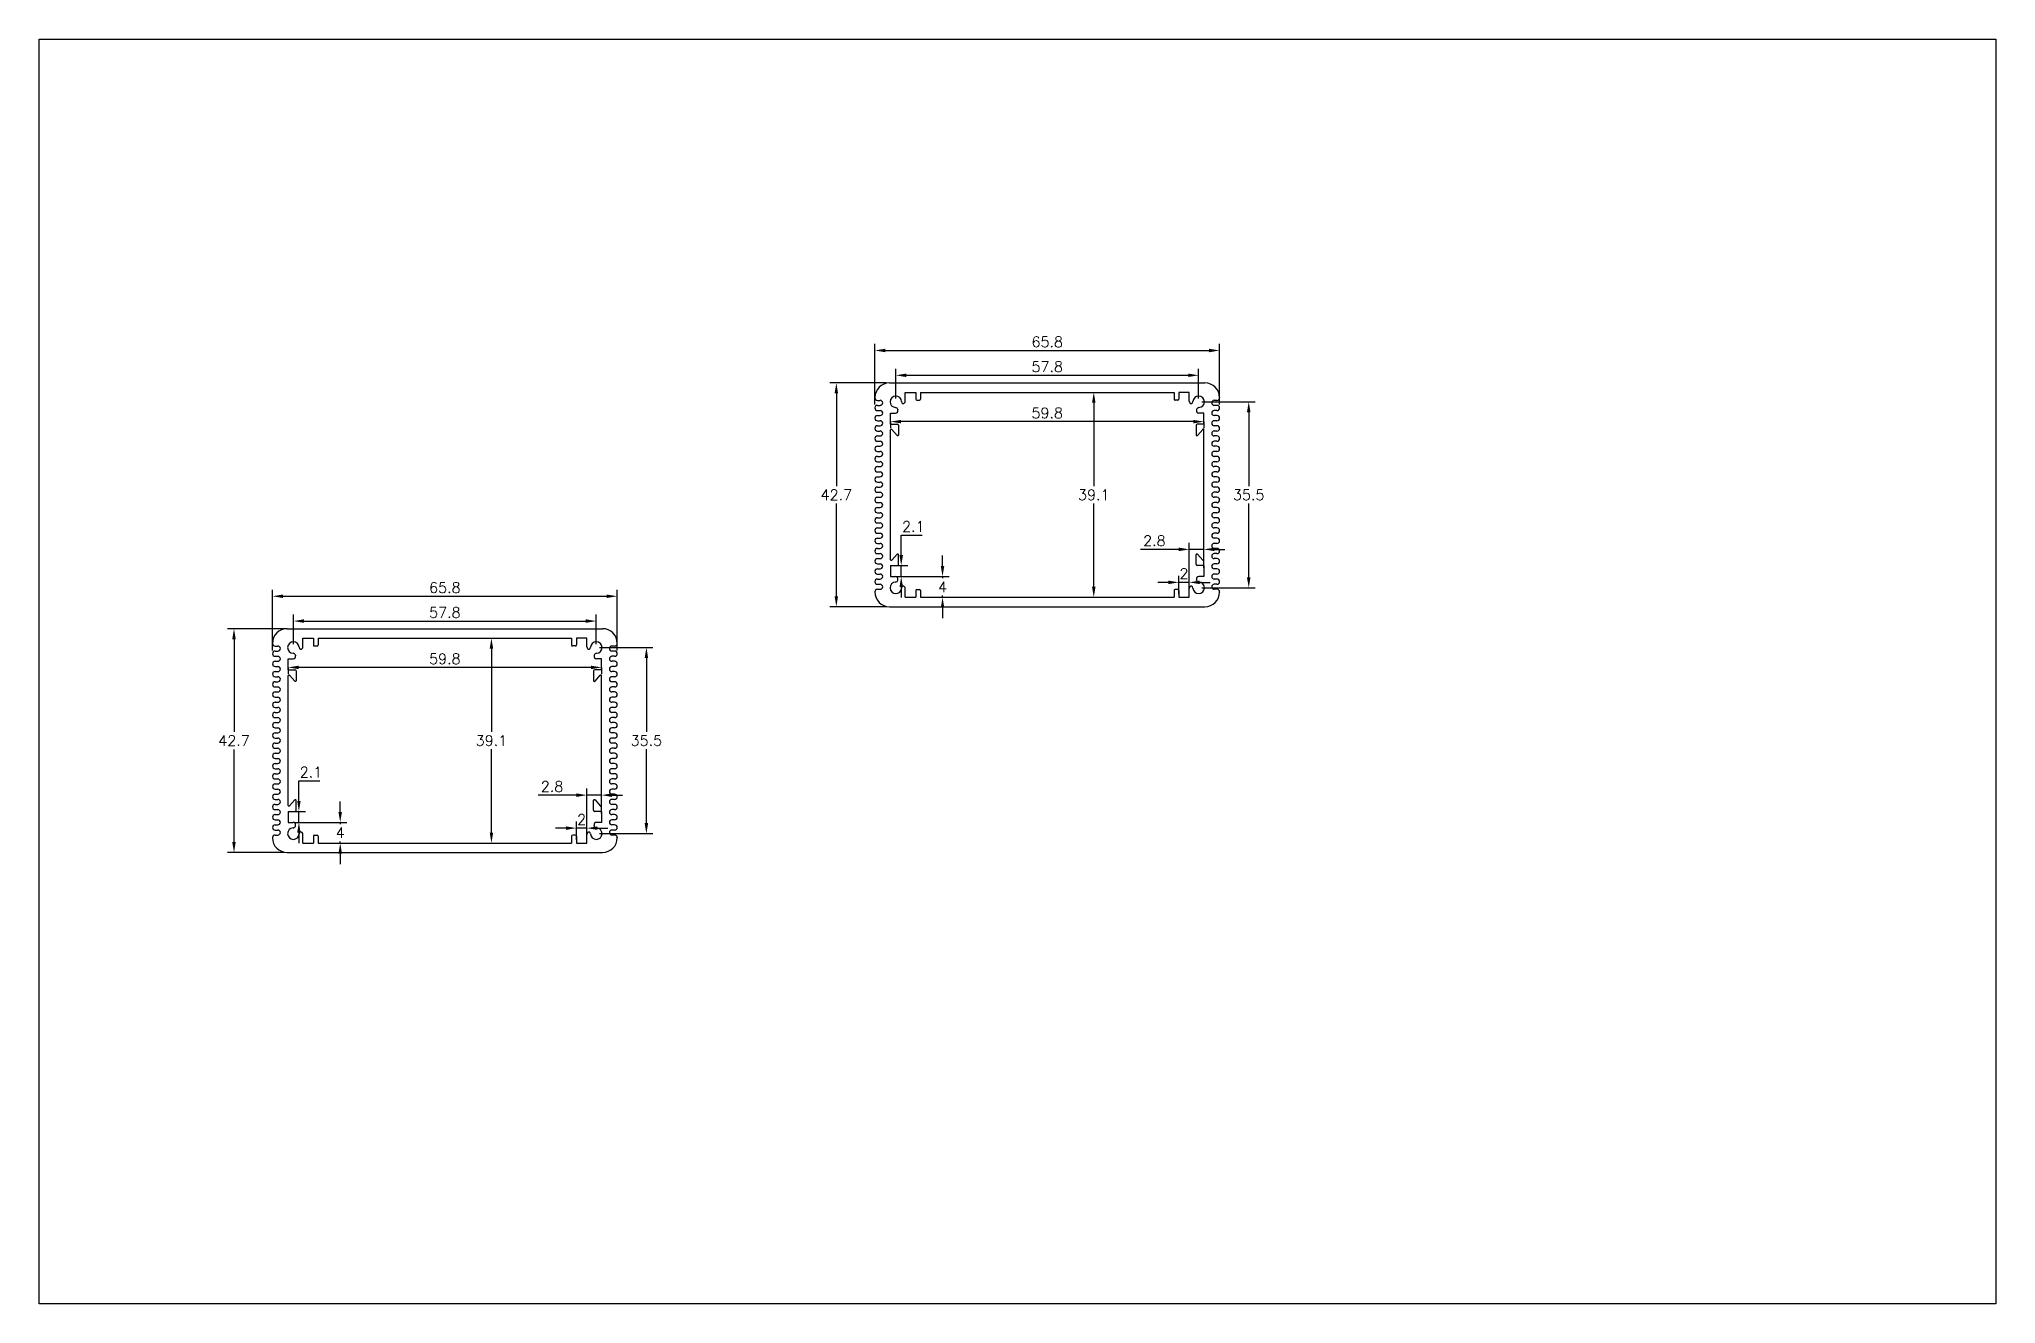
# Model space of a CAD drawing. Header units: millimetres. Extents: x -77 to 296, y -108 to 134.
import ezdxf

# ---------------------------------------------------------------- set-up
doc = ezdxf.new("R2010")
doc.units = ezdxf.units.MM
doc.styles.get("Standard").update_dxf_attribs({"font": 'txt.shx', "height": 2})
doc.dimstyles.new('ISO-25', dxfattribs={"dimtxt": 2.5, "dimasz": 2, "dimexe": 1.25, "dimexo": 0.625, "dimtad": 1, "dimtih": 1, "dimtoh": 1, "dimdec": 1, "dimdsep": 46, "dimtxsty": 'Standard', "dimcen": 2.5, "dimadec": 0, "dimazin": 0, "dimtfac": 1, "dimtdec": 1, "dimtmove": 0, "dimatfit": 3, "dimfxl": 1, "dimarcsym": 0})

msp = doc.modelspace()

# ---------------------------------------------------------------- blocks, each defined once
blk = doc.blocks.new('*D1')
at = {"color": 0, "lineweight": -2, "transparency": 16777216}
for p, q in [((-32.95, 17.15), (-32.95, 28.74)), ((-30.95, 27.49), (30.85, 27.49)), ((32.85, 17.15), (32.85, 28.74))]:
    blk.add_line(p, q, dxfattribs=at)
at = {"color": 0, "transparency": 16777216}
for points in [[(-30.95, 27.82), (-30.95, 27.16), (-32.95, 27.49)], [(30.85, 27.82), (30.85, 27.16), (32.85, 27.49)]]:
    blk.add_solid(points, dxfattribs=at)
at = {"layer": 'Defpoints', "color": 0, "transparency": 16777216}
for p in [(32.85, 27.49), (-32.95, 16.53), (32.85, 16.53)]:
    blk.add_point(p, dxfattribs=at)
at = {"color": 0, "transparency": 16777216, "insert": (-0.05, 29.14), "char_height": 2, "attachment_point": 5}
blk.add_mtext('65.8', dxfattribs=at)
blk = doc.blocks.new('*D2')
at = {"color": 0, "lineweight": -2, "transparency": 16777216}
for p, q in [((-28.95, 18.33), (-28.95, 24)), ((-26.95, 22.75), (26.85, 22.75)), ((28.85, 18.33), (28.85, 24))]:
    blk.add_line(p, q, dxfattribs=at)
at = {"color": 0, "transparency": 16777216}
for points in [[(-26.95, 23.09), (-26.95, 22.42), (-28.95, 22.75)], [(26.85, 23.09), (26.85, 22.42), (28.85, 22.75)]]:
    blk.add_solid(points, dxfattribs=at)
at = {"layer": 'Defpoints', "color": 0, "transparency": 16777216}
for p in [(28.85, 22.75), (-28.95, 17.7), (28.85, 17.7)]:
    blk.add_point(p, dxfattribs=at)
at = {"color": 0, "transparency": 16777216, "insert": (-0.05, 24.4), "char_height": 2, "attachment_point": 5}
blk.add_mtext('57.8', dxfattribs=at)
blk = doc.blocks.new('*D3')
at = {"color": 0, "lineweight": -2, "transparency": 16777216}
for p, q in [((-30.77, 21.3), (-41.54, 21.3)), ((-40.29, 19.3), (-40.29, 1.62)), ((-40.29, -19.4), (-40.29, -1.72)), ((-30.77, -21.4), (-41.54, -21.4))]:
    blk.add_line(p, q, dxfattribs=at)
at = {"color": 0, "transparency": 16777216}
for points in [[(-40.63, 19.3), (-39.96, 19.3), (-40.29, 21.3)], [(-40.63, -19.4), (-39.96, -19.4), (-40.29, -21.4)]]:
    blk.add_solid(points, dxfattribs=at)
at = {"layer": 'Defpoints', "color": 0, "transparency": 16777216}
for p in [(-40.29, 21.3), (-30.15, 21.3), (-30.15, -21.4)]:
    blk.add_point(p, dxfattribs=at)
at = {"color": 0, "transparency": 16777216, "insert": (-40.29, -0.05), "char_height": 2, "attachment_point": 5}
blk.add_mtext('42.7', dxfattribs=at)
blk = doc.blocks.new('*D4')
at = {"color": 0, "lineweight": -2, "transparency": 16777216}
for p, q in [((29.48, 17.7), (39.67, 17.7)), ((38.42, 15.7), (38.42, 1.6)), ((38.42, -15.8), (38.42, -1.7)), ((29.48, -17.8), (39.67, -17.8))]:
    blk.add_line(p, q, dxfattribs=at)
at = {"color": 0, "transparency": 16777216}
for points in [[(38.08, 15.7), (38.75, 15.7), (38.42, 17.7)], [(38.08, -15.8), (38.75, -15.8), (38.42, -17.8)]]:
    blk.add_solid(points, dxfattribs=at)
at = {"layer": 'Defpoints', "color": 0, "transparency": 16777216}
for p in [(28.85, 17.7), (28.85, -17.8), (38.42, -17.8)]:
    blk.add_point(p, dxfattribs=at)
at = {"color": 0, "transparency": 16777216, "insert": (38.42, -0.05), "char_height": 2, "attachment_point": 5}
blk.add_mtext('35.5', dxfattribs=at)
blk = doc.blocks.new('*D5')
at = {"color": 0, "lineweight": -2, "transparency": 16777216}
for p, q in [((-27.91, -11.55), (-27.91, -7.73)), ((-27.91, -7.73), (-23.93, -7.73)), ((-28.67, -13.55), (-26.66, -13.55)), ((-27.91, -15.65), (-27.91, -13.55)), ((-28.84, -15.65), (-26.66, -15.65)), ((-27.91, -17.65), (-27.91, -19.65))]:
    blk.add_line(p, q, dxfattribs=at)
at = {"color": 0, "transparency": 16777216}
for points in [[(-28.24, -11.55), (-27.57, -11.55), (-27.91, -13.55)], [(-28.24, -17.65), (-27.57, -17.65), (-27.91, -15.65)]]:
    blk.add_solid(points, dxfattribs=at)
at = {"layer": 'Defpoints', "color": 0, "transparency": 16777216}
for p in [(-29.3, -13.55), (-29.47, -15.65), (-27.91, -15.65)]:
    blk.add_point(p, dxfattribs=at)
at = {"color": 0, "transparency": 16777216, "insert": (-25.6, -6.08), "char_height": 2, "attachment_point": 5}
blk.add_mtext('2.1', dxfattribs=at)
blk = doc.blocks.new('*D6')
at = {"color": 0, "lineweight": -2, "transparency": 16777216}
for p, q in [((-20.02, -13.65), (-20.02, -11.65)), ((-28.84, -15.65), (-18.77, -15.65)), ((-20.02, -15.65), (-20.02, -15.97)), ((-23.62, -19.6), (-18.77, -19.6)), ((-20.02, -19.6), (-20.02, -19.28)), ((-20.02, -21.6), (-20.02, -23.6))]:
    blk.add_line(p, q, dxfattribs=at)
at = {"color": 0, "transparency": 16777216}
for points in [[(-20.36, -13.65), (-19.69, -13.65), (-20.02, -15.65)], [(-20.36, -21.6), (-19.69, -21.6), (-20.02, -19.6)]]:
    blk.add_solid(points, dxfattribs=at)
at = {"layer": 'Defpoints', "color": 0, "transparency": 16777216}
for p in [(-29.47, -15.65), (-24.25, -19.6), (-20.02, -19.6)]:
    blk.add_point(p, dxfattribs=at)
at = {"color": 0, "transparency": 16777216, "insert": (-20.02, -17.62), "char_height": 2, "attachment_point": 5}
blk.add_mtext('4', dxfattribs=at)
blk = doc.blocks.new('*D7')
at = {"color": 0, "lineweight": -2, "transparency": 16777216}
for p, q in [((23.05, -16.75), (21.05, -16.75)), ((25.05, -18.97), (25.05, -15.5)), ((27.05, -16.75), (25.05, -16.75)), ((27.05, -18.97), (27.05, -15.5)), ((29.05, -16.75), (31.05, -16.75))]:
    blk.add_line(p, q, dxfattribs=at)
at = {"color": 0, "transparency": 16777216}
for points in [[(23.05, -16.42), (23.05, -17.09), (25.05, -16.75)], [(29.05, -16.42), (29.05, -17.09), (27.05, -16.75)]]:
    blk.add_solid(points, dxfattribs=at)
at = {"layer": 'Defpoints', "color": 0, "transparency": 16777216}
for p in [(25.05, -16.75), (25.05, -19.6), (27.05, -19.6)]:
    blk.add_point(p, dxfattribs=at)
at = {"color": 0, "transparency": 16777216, "insert": (26.05, -15.11), "char_height": 2, "attachment_point": 5}
blk.add_mtext('2', dxfattribs=at)
blk = doc.blocks.new('*D8')
at = {"color": 0, "lineweight": -2, "transparency": 16777216}
for p, q in [((25.05, -10.46), (17.76, -10.46)), ((27.05, -18.97), (27.05, -9.21)), ((29.85, -10.46), (27.05, -10.46)), ((29.85, -13.97), (29.85, -9.21)), ((31.85, -10.46), (33.85, -10.46))]:
    blk.add_line(p, q, dxfattribs=at)
at = {"color": 0, "transparency": 16777216}
for points in [[(25.05, -10.13), (25.05, -10.8), (27.05, -10.46)], [(31.85, -10.13), (31.85, -10.8), (29.85, -10.46)]]:
    blk.add_solid(points, dxfattribs=at)
at = {"layer": 'Defpoints', "color": 0, "transparency": 16777216}
for p in [(29.85, -10.46), (29.85, -14.6), (27.05, -19.6)]:
    blk.add_point(p, dxfattribs=at)
at = {"color": 0, "transparency": 16777216, "insert": (20.41, -8.82), "char_height": 2, "attachment_point": 5}
blk.add_mtext('2.8', dxfattribs=at)
blk = doc.blocks.new('*D9')
at = {"color": 0, "lineweight": -2, "transparency": 16777216}
for p, q in [((-29.95, 13.88), (-29.95, 12.66)), ((27.85, 13.91), (-27.95, 13.91)), ((29.85, 13.88), (29.85, 12.66))]:
    blk.add_line(p, q, dxfattribs=at)
at = {"color": 0, "transparency": 16777216}
for points in [[(-27.95, 14.25), (-27.95, 13.58), (-29.95, 13.91)], [(27.85, 14.25), (27.85, 13.58), (29.85, 13.91)]]:
    blk.add_solid(points, dxfattribs=at)
at = {"layer": 'Defpoints', "color": 0, "transparency": 16777216}
for p in [(-29.95, 14.5), (-29.95, 13.91), (29.85, 14.5)]:
    blk.add_point(p, dxfattribs=at)
at = {"color": 0, "transparency": 16777216, "insert": (-0.05, 15.56), "char_height": 2, "attachment_point": 5}
blk.add_mtext('59.8', dxfattribs=at)
blk = doc.blocks.new('*D10')
at = {"color": 0, "lineweight": -2, "transparency": 16777216}
for p, q in [((0.58, 19.5), (10.09, 19.5)), ((8.84, 17.5), (8.84, 1.6)), ((8.84, -17.6), (8.84, -1.7)), ((0.58, -19.6), (10.09, -19.6))]:
    blk.add_line(p, q, dxfattribs=at)
at = {"color": 0, "transparency": 16777216}
for points in [[(8.51, 17.5), (9.17, 17.5), (8.84, 19.5)], [(8.51, -17.6), (9.17, -17.6), (8.84, -19.6)]]:
    blk.add_solid(points, dxfattribs=at)
at = {"layer": 'Defpoints', "color": 0, "transparency": 16777216}
for p in [(-0.05, 19.5), (-0.05, -19.6), (8.84, -19.6)]:
    blk.add_point(p, dxfattribs=at)
at = {"color": 0, "transparency": 16777216, "insert": (8.84, -0.05), "char_height": 2, "attachment_point": 5}
blk.add_mtext('39.1', dxfattribs=at)
blk = doc.blocks.new('*D11')
at = {"color": 0, "lineweight": -2, "transparency": 16777216}
for p, q in [((82.02, 64.05), (82.02, 75.64)), ((147.82, 64.05), (147.82, 75.64)), ((84.02, 74.39), (145.82, 74.39))]:
    blk.add_line(p, q, dxfattribs=at)
at = {"color": 0, "transparency": 16777216}
for points in [[(84.02, 74.72), (84.02, 74.05), (82.02, 74.39)], [(145.82, 74.72), (145.82, 74.05), (147.82, 74.39)]]:
    blk.add_solid(points, dxfattribs=at)
at = {"layer": 'Defpoints', "color": 0, "transparency": 16777216}
for p in [(147.82, 74.39), (82.02, 63.42), (147.82, 63.42)]:
    blk.add_point(p, dxfattribs=at)
at = {"color": 0, "transparency": 16777216, "insert": (114.92, 76.03), "char_height": 2, "attachment_point": 5}
blk.add_mtext('65.8', dxfattribs=at)
blk = doc.blocks.new('*D12')
at = {"color": 0, "lineweight": -2, "transparency": 16777216}
for p, q in [((86.02, 65.22), (86.02, 70.9)), ((88.02, 69.65), (141.82, 69.65)), ((143.82, 65.22), (143.82, 70.9))]:
    blk.add_line(p, q, dxfattribs=at)
at = {"color": 0, "transparency": 16777216}
for points in [[(88.02, 69.98), (88.02, 69.32), (86.02, 69.65)], [(141.82, 69.98), (141.82, 69.32), (143.82, 69.65)]]:
    blk.add_solid(points, dxfattribs=at)
at = {"layer": 'Defpoints', "color": 0, "transparency": 16777216}
for p in [(143.82, 69.65), (86.02, 64.6), (143.82, 64.6)]:
    blk.add_point(p, dxfattribs=at)
at = {"color": 0, "transparency": 16777216, "insert": (114.92, 71.3), "char_height": 2, "attachment_point": 5}
blk.add_mtext('57.8', dxfattribs=at)
blk = doc.blocks.new('*D13')
at = {"color": 0, "lineweight": -2, "transparency": 16777216}
for p, q in [((84.19, 68.2), (73.42, 68.2)), ((74.67, 66.2), (74.67, 48.51)), ((74.67, 27.5), (74.67, 45.18)), ((84.19, 25.5), (73.42, 25.5))]:
    blk.add_line(p, q, dxfattribs=at)
at = {"color": 0, "transparency": 16777216}
for points in [[(74.33, 66.2), (75, 66.2), (74.67, 68.2)], [(74.33, 27.5), (75, 27.5), (74.67, 25.5)]]:
    blk.add_solid(points, dxfattribs=at)
at = {"layer": 'Defpoints', "color": 0, "transparency": 16777216}
for p in [(74.67, 68.2), (84.82, 68.2), (84.82, 25.5)]:
    blk.add_point(p, dxfattribs=at)
at = {"color": 0, "transparency": 16777216, "insert": (74.67, 46.85), "char_height": 2, "attachment_point": 5}
blk.add_mtext('42.7', dxfattribs=at)
blk = doc.blocks.new('*D14')
at = {"color": 0, "lineweight": -2, "transparency": 16777216}
for p, q in [((144.44, 64.6), (154.63, 64.6)), ((153.38, 62.6), (153.38, 48.49)), ((153.38, 31.1), (153.38, 45.2)), ((144.44, 29.1), (154.63, 29.1))]:
    blk.add_line(p, q, dxfattribs=at)
at = {"color": 0, "transparency": 16777216}
for points in [[(153.04, 62.6), (153.71, 62.6), (153.38, 64.6)], [(153.04, 31.1), (153.71, 31.1), (153.38, 29.1)]]:
    blk.add_solid(points, dxfattribs=at)
at = {"layer": 'Defpoints', "color": 0, "transparency": 16777216}
for p in [(143.82, 64.6), (143.82, 29.1), (153.38, 29.1)]:
    blk.add_point(p, dxfattribs=at)
at = {"color": 0, "transparency": 16777216, "insert": (153.38, 46.85), "char_height": 2, "attachment_point": 5}
blk.add_mtext('35.5', dxfattribs=at)
blk = doc.blocks.new('*D15')
at = {"color": 0, "lineweight": -2, "transparency": 16777216}
for p, q in [((87.05, 35.35), (87.05, 39.17)), ((87.05, 39.17), (91.04, 39.17)), ((86.12, 31.25), (88.3, 31.25)), ((86.29, 33.35), (88.3, 33.35)), ((87.05, 31.25), (87.05, 33.35)), ((87.05, 29.25), (87.05, 27.25))]:
    blk.add_line(p, q, dxfattribs=at)
at = {"color": 0, "transparency": 16777216}
for points in [[(86.72, 35.35), (87.39, 35.35), (87.05, 33.35)], [(86.72, 29.25), (87.39, 29.25), (87.05, 31.25)]]:
    blk.add_solid(points, dxfattribs=at)
at = {"layer": 'Defpoints', "color": 0, "transparency": 16777216}
for p in [(85.49, 31.25), (85.67, 33.35), (87.05, 31.25)]:
    blk.add_point(p, dxfattribs=at)
at = {"color": 0, "transparency": 16777216, "insert": (89.36, 40.81), "char_height": 2, "attachment_point": 5}
blk.add_mtext('2.1', dxfattribs=at)
blk = doc.blocks.new('*D16')
at = {"color": 0, "lineweight": -2, "transparency": 16777216}
for p, q in [((94.94, 33.25), (94.94, 35.25)), ((86.12, 31.25), (96.19, 31.25)), ((94.94, 31.25), (94.94, 30.93)), ((91.34, 27.3), (96.19, 27.3)), ((94.94, 27.3), (94.94, 27.61)), ((94.94, 25.3), (94.94, 23.3))]:
    blk.add_line(p, q, dxfattribs=at)
at = {"color": 0, "transparency": 16777216}
for points in [[(94.61, 33.25), (95.27, 33.25), (94.94, 31.25)], [(94.61, 25.3), (95.27, 25.3), (94.94, 27.3)]]:
    blk.add_solid(points, dxfattribs=at)
at = {"layer": 'Defpoints', "color": 0, "transparency": 16777216}
for p in [(85.49, 31.25), (90.72, 27.3), (94.94, 27.3)]:
    blk.add_point(p, dxfattribs=at)
at = {"color": 0, "transparency": 16777216, "insert": (94.94, 29.27), "char_height": 2, "attachment_point": 5}
blk.add_mtext('4', dxfattribs=at)
blk = doc.blocks.new('*D17')
at = {"color": 0, "lineweight": -2, "transparency": 16777216}
for p, q in [((138.02, 30.14), (136.02, 30.14)), ((140.02, 27.92), (140.02, 31.39)), ((142.02, 30.14), (140.02, 30.14)), ((142.02, 27.92), (142.02, 31.39)), ((144.02, 30.14), (146.02, 30.14))]:
    blk.add_line(p, q, dxfattribs=at)
at = {"color": 0, "transparency": 16777216}
for points in [[(138.02, 30.48), (138.02, 29.81), (140.02, 30.14)], [(144.02, 30.48), (144.02, 29.81), (142.02, 30.14)]]:
    blk.add_solid(points, dxfattribs=at)
at = {"layer": 'Defpoints', "color": 0, "transparency": 16777216}
for p in [(140.02, 30.14), (140.02, 27.3), (142.02, 27.3)]:
    blk.add_point(p, dxfattribs=at)
at = {"color": 0, "transparency": 16777216, "insert": (141.02, 31.79), "char_height": 2, "attachment_point": 5}
blk.add_mtext('2', dxfattribs=at)
blk = doc.blocks.new('*D18')
at = {"color": 0, "lineweight": -2, "transparency": 16777216}
for p, q in [((142.02, 27.92), (142.02, 37.68)), ((144.82, 32.92), (144.82, 37.68)), ((140.02, 36.43), (132.72, 36.43)), ((144.82, 36.43), (142.02, 36.43)), ((146.82, 36.43), (148.82, 36.43))]:
    blk.add_line(p, q, dxfattribs=at)
at = {"color": 0, "transparency": 16777216}
for points in [[(140.02, 36.77), (140.02, 36.1), (142.02, 36.43)], [(146.82, 36.77), (146.82, 36.1), (144.82, 36.43)]]:
    blk.add_solid(points, dxfattribs=at)
at = {"layer": 'Defpoints', "color": 0, "transparency": 16777216}
for p in [(144.82, 36.43), (144.82, 32.3), (142.02, 27.3)]:
    blk.add_point(p, dxfattribs=at)
at = {"color": 0, "transparency": 16777216, "insert": (135.37, 38.08), "char_height": 2, "attachment_point": 5}
blk.add_mtext('2.8', dxfattribs=at)
blk = doc.blocks.new('*D19')
at = {"color": 0, "lineweight": -2, "transparency": 16777216}
for p, q in [((85.02, 60.77), (85.02, 59.56)), ((142.82, 60.81), (87.02, 60.81)), ((144.82, 60.77), (144.82, 59.56))]:
    blk.add_line(p, q, dxfattribs=at)
at = {"color": 0, "transparency": 16777216}
for points in [[(87.02, 61.14), (87.02, 60.48), (85.02, 60.81)], [(142.82, 61.14), (142.82, 60.48), (144.82, 60.81)]]:
    blk.add_solid(points, dxfattribs=at)
at = {"layer": 'Defpoints', "color": 0, "transparency": 16777216}
for p in [(85.02, 61.4), (85.02, 60.81), (144.82, 61.4)]:
    blk.add_point(p, dxfattribs=at)
at = {"color": 0, "transparency": 16777216, "insert": (114.92, 62.46), "char_height": 2, "attachment_point": 5}
blk.add_mtext('59.8', dxfattribs=at)
blk = doc.blocks.new('*D20')
at = {"color": 0, "lineweight": -2, "transparency": 16777216}
for p, q in [((115.54, 66.4), (125.05, 66.4)), ((123.8, 64.4), (123.8, 48.49)), ((123.8, 29.3), (123.8, 45.2)), ((115.54, 27.3), (125.05, 27.3))]:
    blk.add_line(p, q, dxfattribs=at)
at = {"color": 0, "transparency": 16777216}
for points in [[(123.47, 64.4), (124.14, 64.4), (123.8, 66.4)], [(123.47, 29.3), (124.14, 29.3), (123.8, 27.3)]]:
    blk.add_solid(points, dxfattribs=at)
at = {"layer": 'Defpoints', "color": 0, "transparency": 16777216}
for p in [(114.92, 66.4), (114.92, 27.3), (123.8, 27.3)]:
    blk.add_point(p, dxfattribs=at)
at = {"color": 0, "transparency": 16777216, "insert": (123.8, 46.85), "char_height": 2, "attachment_point": 5}
blk.add_mtext('39.1', dxfattribs=at)

# ---------------------------------------------------------------- dimensions: what is measured, and where the dimension line sits
for base, p1, p2, picture, middle in [((147.82, 74.39), (82.02, 63.42), (147.82, 63.42), '*D11', (114.92, 74.39)), ((85.02, 60.81), (144.82, 61.4), (85.02, 61.4), '*D19', (114.92, 60.81)), ((144.82, 36.43), (142.02, 27.3), (144.82, 32.3), '*D18', (135.37, 36.43)), ((32.85, 27.49), (-32.95, 16.53), (32.85, 16.53), '*D1', (-0.05, 27.49)), ((140.02, 30.14), (142.02, 27.3), (140.02, 27.3), '*D17', (141.02, 30.14)), ((-29.95, 13.91), (29.85, 14.5), (-29.95, 14.5), '*D9', (-0.05, 13.91)), ((29.85, -10.46), (27.05, -19.6), (29.85, -14.6), '*D8', (20.41, -10.46)), ((25.05, -16.75), (27.05, -19.6), (25.05, -19.6), '*D7', (26.05, -16.75))]:
    dim = msp.add_linear_dim(base=base, p1=p1, p2=p2, dimstyle='ISO-25')
    dim.commit()
    dim.dimension.update_dxf_attribs({"geometry": picture, "text_midpoint": middle, "dimtype": 160})
for base, p1, p2, picture, middle in [((143.82, 69.65), (86.02, 64.6), (143.82, 64.6), '*D12', (114.92, 71.3)), ((28.85, 22.75), (-28.95, 17.7), (28.85, 17.7), '*D2', (-0.05, 24.4))]:
    dim = msp.add_linear_dim(base=base, p1=p1, p2=p2, dimstyle='ISO-25')
    dim.commit()
    dim.dimension.update_dxf_attribs({"geometry": picture, "text_midpoint": middle})
for base, p1, p2, picture, middle in [((74.67, 68.2), (84.82, 25.5), (84.82, 68.2), '*D13', (74.67, 46.85)), ((123.8, 27.3), (114.92, 66.4), (114.92, 27.3), '*D20', (123.8, 46.85)), ((153.38, 29.1), (143.82, 64.6), (143.82, 29.1), '*D14', (153.38, 46.85)), ((94.93970565, 27.29656603), (85.49492648, 31.24656603), (90.71639713, 27.29656603), '*D16', (94.93970565, 29.27156603)), ((-40.29, 21.3), (-30.15, -21.4), (-30.15, 21.3), '*D3', (-40.29, -0.05)), ((8.84, -19.6), (-0.05, 19.5), (-0.05, -19.6), '*D10', (8.84, -0.05)), ((38.42, -17.8), (28.85, 17.7), (28.85, -17.8), '*D4', (38.42, -0.05)), ((-20.02191398, -19.59938736), (-29.46669315, -15.64938736), (-24.2452225, -19.59938736), '*D6', (-20.02191398, -17.62438736))]:
    dim = msp.add_linear_dim(base=base, p1=p1, p2=p2, angle=90, dimstyle='ISO-25')
    dim.commit()
    dim.dimension.update_dxf_attribs({"geometry": picture, "text_midpoint": middle})
for base, p1, p2, picture, middle in [((87.05, 31.25), (85.67, 33.35), (85.49, 31.25), '*D15', (89.36, 39.17)), ((-27.91, -15.65), (-29.3, -13.55), (-29.47, -15.65), '*D5', (-25.6, -7.73))]:
    dim = msp.add_linear_dim(base=base, p1=p1, p2=p2, angle=90, dimstyle='ISO-25')
    dim.commit()
    dim.dimension.update_dxf_attribs({"geometry": picture, "text_midpoint": middle, "dimtype": 160})

# ---------------------------------------------------------------- linework, layer by layer
for p, q in [((84.82, 68.2), (145.02, 68.2)), ((82.02, 65.4), (82.02, 65.37)), ((82.52, 64.87), (83.04, 64.87)), ((82.52, 63.92), (83.04, 63.92)), ((83.52, 64.4), (83.52, 64.4)), ((87.82, 66.4), (89.82, 66.4)), ((87.82, 64.73), (87.82, 66.4)), ((89.82, 66.4), (89.82, 65.1)), ((90.02, 64.9), (90.52, 64.9)), ((90.72, 66.4), (139.12, 66.4)), ((90.72, 66.4), (90.72, 65.1)), ((139.12, 66.4), (139.12, 65.1)), ((139.82, 64.9), (139.32, 64.9)), ((142.02, 66.4), (140.02, 66.4)), ((140.02, 66.4), (140.02, 65.1)), ((142.02, 64.73), (142.02, 66.4)), ((146.32, 64.4), (146.32, 64.4)), ((147.32, 64.87), (146.79, 64.87)), ((147.32, 63.92), (146.79, 63.92)), ((147.82, 65.4), (147.82, 65.37)), ((82.52, 62.92), (83.04, 62.92)), ((82.52, 61.97), (83.04, 61.97)), ((82.52, 60.97), (83.04, 60.97)), ((82.52, 60.02), (83.04, 60.02)), ((83.52, 62.45), (83.52, 62.45)), ((83.52, 60.5), (83.52, 60.5)), ((85.02, 62.45), (85.97, 62.45)), ((85.02, 60.35), (85.02, 62.45)), ((85.02, 60.35), (86.32, 60.35)), ((86.41, 63.15), (86.43, 63.04)), ((86.52, 60.15), (86.52, 58.25)), ((143.32, 60.15), (143.32, 58.25)), ((143.43, 63.15), (143.4, 63.04)), ((144.82, 60.35), (143.52, 60.35)), ((144.82, 62.45), (143.86, 62.45)), ((144.82, 60.35), (144.82, 62.45)), ((146.32, 62.45), (146.32, 62.45)), ((146.32, 60.5), (146.32, 60.5)), ((147.32, 62.92), (146.79, 62.92)), ((147.32, 61.97), (146.79, 61.97)), ((147.32, 60.97), (146.79, 60.97)), ((147.32, 60.02), (146.79, 60.02)), ((82.52, 59.02), (83.04, 59.02)), ((82.52, 58.07), (83.04, 58.07)), ((82.52, 57.07), (83.04, 57.07)), ((82.52, 56.12), (83.04, 56.12)), ((83.52, 58.55), (83.52, 58.55)), ((83.52, 56.6), (83.52, 56.6)), ((85.02, 34.45), (85.02, 59.25)), ((85.12, 59.35), (85.17, 59.35)), ((86.26, 58.18), (85.25, 59.31)), ((86.42, 58.15), (86.33, 58.15)), ((143.42, 58.15), (143.5, 58.15)), ((143.57, 58.18), (144.59, 59.31)), ((144.72, 59.35), (144.66, 59.35)), ((144.82, 34.45), (144.82, 59.25)), ((146.32, 58.55), (146.32, 58.55)), ((146.32, 56.6), (146.32, 56.6)), ((147.32, 59.02), (146.79, 59.02)), ((147.32, 58.07), (146.79, 58.07)), ((147.32, 57.07), (146.79, 57.07)), ((147.32, 56.12), (146.79, 56.12)), ((82.52, 55.12), (83.04, 55.12)), ((82.52, 54.17), (83.04, 54.17)), ((82.52, 53.17), (83.04, 53.17)), ((83.52, 54.65), (83.52, 54.65)), ((83.52, 52.7), (83.52, 52.7)), ((146.32, 54.65), (146.32, 54.65)), ((146.32, 52.7), (146.32, 52.7)), ((147.32, 55.12), (146.79, 55.12)), ((147.32, 54.17), (146.79, 54.17)), ((147.32, 53.17), (146.79, 53.17)), ((82.52, 52.22), (83.04, 52.22)), ((82.52, 51.22), (83.04, 51.22)), ((82.52, 50.27), (83.04, 50.27)), ((82.52, 49.27), (83.04, 49.27)), ((83.52, 50.75), (83.52, 50.75)), ((83.52, 48.8), (83.52, 48.8)), ((146.32, 50.75), (146.32, 50.75)), ((146.32, 48.8), (146.32, 48.8)), ((147.32, 52.22), (146.79, 52.22)), ((147.32, 51.22), (146.79, 51.22)), ((147.32, 50.27), (146.79, 50.27)), ((147.32, 49.27), (146.79, 49.27)), ((82.52, 48.32), (83.04, 48.32)), ((82.52, 47.32), (83.04, 47.32)), ((82.52, 46.37), (83.04, 46.37)), ((82.52, 45.37), (83.04, 45.37)), ((83.52, 46.85), (83.52, 46.85)), ((83.52, 44.9), (83.52, 44.9)), ((146.32, 46.85), (146.32, 46.85)), ((146.32, 44.9), (146.32, 44.9)), ((147.32, 48.32), (146.79, 48.32)), ((147.32, 47.32), (146.79, 47.32)), ((147.32, 46.37), (146.79, 46.37)), ((147.32, 45.37), (146.79, 45.37)), ((82.52, 44.42), (83.04, 44.42)), ((82.52, 43.42), (83.04, 43.42)), ((82.52, 42.47), (83.04, 42.47)), ((82.52, 41.47), (83.04, 41.47)), ((83.52, 42.95), (83.52, 42.95)), ((146.32, 42.95), (146.32, 42.95)), ((147.32, 44.42), (146.79, 44.42)), ((147.32, 43.42), (146.79, 43.42)), ((147.32, 42.47), (146.79, 42.47)), ((147.32, 41.47), (146.79, 41.47)), ((82.52, 40.52), (83.04, 40.52)), ((82.52, 39.52), (83.04, 39.52)), ((82.52, 38.57), (83.04, 38.57)), ((82.52, 37.57), (83.04, 37.57)), ((83.52, 41), (83.52, 41)), ((83.52, 39.05), (83.52, 39.05)), ((146.32, 41), (146.32, 41)), ((146.32, 39.05), (146.32, 39.05)), ((147.32, 40.52), (146.79, 40.52)), ((147.32, 39.52), (146.79, 39.52)), ((147.32, 38.57), (146.79, 38.57)), ((147.32, 37.57), (146.79, 37.57)), ((82.52, 36.62), (83.04, 36.62)), ((82.52, 35.62), (83.04, 35.62)), ((82.52, 34.67), (83.04, 34.67)), ((82.52, 33.67), (83.04, 33.67)), ((83.52, 37.1), (83.52, 37.1)), ((83.52, 35.15), (83.52, 35.15)), ((85.12, 34.35), (85.17, 34.35)), ((86.26, 35.51), (85.25, 34.38)), ((86.42, 35.55), (86.33, 35.55)), ((86.52, 33.55), (86.52, 35.45)), ((143.32, 33.55), (143.32, 35.45)), ((143.42, 35.55), (143.5, 35.55)), ((143.57, 35.51), (144.59, 34.38)), ((144.72, 34.35), (144.66, 34.35)), ((146.32, 37.1), (146.32, 37.1)), ((146.32, 35.15), (146.32, 35.15)), ((147.32, 36.62), (146.79, 36.62)), ((147.32, 35.62), (146.79, 35.62)), ((147.32, 34.67), (146.79, 34.67)), ((147.32, 33.67), (146.79, 33.67)), ((82.52, 32.72), (83.04, 32.72)), ((82.52, 31.72), (83.04, 31.72)), ((82.52, 30.77), (83.04, 30.77)), ((83.52, 33.2), (83.52, 33.2)), ((83.52, 31.25), (83.52, 31.25)), ((85.02, 33.35), (86.32, 33.35)), ((85.02, 33.35), (85.02, 31.25)), ((85.02, 31.25), (85.97, 31.25)), ((86.41, 30.55), (86.43, 30.65)), ((143.43, 30.55), (143.4, 30.65)), ((144.82, 33.35), (143.52, 33.35)), ((144.82, 31.25), (143.86, 31.25)), ((144.82, 33.35), (144.82, 31.25)), ((146.32, 33.2), (146.32, 33.2)), ((146.32, 31.25), (146.32, 31.25)), ((147.32, 32.72), (146.79, 32.72)), ((147.32, 31.72), (146.79, 31.72)), ((147.32, 30.77), (146.79, 30.77)), ((82.02, 28.32), (82.02, 28.3)), ((82.52, 29.77), (83.04, 29.77)), ((82.52, 28.82), (83.04, 28.82)), ((83.52, 29.3), (83.52, 29.3)), ((87.82, 27.3), (87.82, 28.96)), ((87.82, 27.3), (89.82, 27.3)), ((89.82, 28.6), (89.82, 27.3)), ((90.02, 28.8), (90.52, 28.8)), ((90.72, 28.6), (90.72, 27.3)), ((90.72, 27.3), (139.12, 27.3)), ((139.12, 28.6), (139.12, 27.3)), ((139.82, 28.8), (139.32, 28.8)), ((140.02, 28.6), (140.02, 27.3)), ((140.02, 27.3), (142.02, 27.3)), ((142.02, 27.3), (142.02, 28.96)), ((146.32, 29.3), (146.32, 29.3)), ((147.32, 29.77), (146.79, 29.77)), ((147.32, 28.82), (146.79, 28.82)), ((147.82, 28.32), (147.82, 28.3)), ((84.82, 25.5), (145.02, 25.5)), ((-30.15, 21.3), (30.05, 21.3)), ((-27.15, 19.5), (-25.15, 19.5)), ((-27.15, 17.84), (-27.15, 19.5)), ((-25.15, 19.5), (-25.15, 18.2)), ((-24.25, 19.5), (-24.25, 18.2)), ((-24.25, 19.5), (24.15, 19.5)), ((24.15, 19.5), (24.15, 18.2)), ((27.05, 19.5), (25.05, 19.5)), ((25.05, 19.5), (25.05, 18.2)), ((27.05, 17.84), (27.05, 19.5)), ((-32.95, 18.5), (-32.95, 18.48)), ((-32.45, 17.98), (-31.92, 17.98)), ((-32.45, 17.03), (-31.92, 17.03)), ((-32.45, 16.03), (-31.92, 16.03)), ((-32.45, 15.08), (-31.92, 15.08)), ((-31.45, 17.5), (-31.45, 17.5)), ((-31.45, 15.55), (-31.45, 15.55)), ((-29.95, 15.55), (-28.99, 15.55)), ((-29.95, 13.45), (-29.95, 15.55)), ((-28.56, 16.25), (-28.53, 16.15)), ((-24.95, 18), (-24.45, 18)), ((24.85, 18), (24.35, 18)), ((28.47, 16.25), (28.44, 16.15)), ((29.85, 15.55), (28.9, 15.55)), ((29.85, 13.45), (29.85, 15.55)), ((31.35, 17.5), (31.35, 17.5)), ((31.35, 15.55), (31.35, 15.55)), ((32.35, 17.98), (31.83, 17.98)), ((32.35, 17.03), (31.83, 17.03)), ((32.35, 16.03), (31.83, 16.03)), ((32.35, 15.08), (31.83, 15.08)), ((32.85, 18.5), (32.85, 18.48)), ((-32.45, 14.08), (-31.92, 14.08)), ((-32.45, 13.13), (-31.92, 13.13)), ((-32.45, 12.13), (-31.92, 12.13)), ((-31.45, 13.6), (-31.45, 13.6)), ((-31.45, 11.65), (-31.45, 11.65)), ((-29.95, 13.45), (-28.65, 13.45)), ((-29.95, -12.45), (-29.95, 12.35)), ((-29.85, 12.45), (-29.79, 12.45)), ((-28.7, 11.28), (-29.71, 12.42)), ((-28.55, 11.25), (-28.63, 11.25)), ((-28.45, 13.25), (-28.45, 11.35)), ((28.35, 13.25), (28.35, 11.35)), ((28.45, 11.25), (28.54, 11.25)), ((29.85, 13.45), (28.55, 13.45)), ((28.61, 11.28), (29.62, 12.42)), ((29.75, 12.45), (29.7, 12.45)), ((29.85, -12.45), (29.85, 12.35)), ((31.35, 13.6), (31.35, 13.6)), ((31.35, 11.65), (31.35, 11.65)), ((32.35, 14.08), (31.83, 14.08)), ((32.35, 13.13), (31.83, 13.13)), ((32.35, 12.13), (31.83, 12.13)), ((-32.45, 11.18), (-31.92, 11.18)), ((-32.45, 10.18), (-31.92, 10.18)), ((-32.45, 9.23), (-31.92, 9.23)), ((-32.45, 8.23), (-31.92, 8.23)), ((-31.45, 9.7), (-31.45, 9.7)), ((-31.45, 7.75), (-31.45, 7.75)), ((31.35, 9.7), (31.35, 9.7)), ((31.35, 7.75), (31.35, 7.75)), ((32.35, 11.18), (31.83, 11.18)), ((32.35, 10.18), (31.83, 10.18)), ((32.35, 9.23), (31.83, 9.23)), ((32.35, 8.23), (31.83, 8.23)), ((-32.45, 7.28), (-31.92, 7.28)), ((-32.45, 6.28), (-31.92, 6.28)), ((-32.45, 5.33), (-31.92, 5.33)), ((-32.45, 4.33), (-31.92, 4.33)), ((-31.45, 5.8), (-31.45, 5.8)), ((-31.45, 3.85), (-31.45, 3.85)), ((31.35, 5.8), (31.35, 5.8)), ((31.35, 3.85), (31.35, 3.85)), ((32.35, 7.28), (31.83, 7.28)), ((32.35, 6.28), (31.83, 6.28)), ((32.35, 5.33), (31.83, 5.33)), ((32.35, 4.33), (31.83, 4.33)), ((-32.45, 3.38), (-31.92, 3.38)), ((-32.45, 2.38), (-31.92, 2.38)), ((-32.45, 1.43), (-31.92, 1.43)), ((-32.45, 0.43), (-31.92, 0.43)), ((-31.45, 1.9), (-31.45, 1.9)), ((31.35, 1.9), (31.35, 1.9)), ((32.35, 3.38), (31.83, 3.38)), ((32.35, 2.38), (31.83, 2.38)), ((32.35, 1.43), (31.83, 1.43)), ((32.35, 0.43), (31.83, 0.43)), ((-32.45, -0.52), (-31.92, -0.52)), ((-32.45, -1.52), (-31.92, -1.52)), ((-32.45, -2.47), (-31.92, -2.47)), ((-32.45, -3.47), (-31.92, -3.47)), ((-31.45, -0.05), (-31.45, -0.05)), ((-31.45, -2), (-31.45, -2)), ((31.35, -0.05), (31.35, -0.05)), ((31.35, -2), (31.35, -2)), ((32.35, -0.52), (31.83, -0.52)), ((32.35, -1.52), (31.83, -1.52)), ((32.35, -2.47), (31.83, -2.47)), ((32.35, -3.47), (31.83, -3.47)), ((-32.45, -4.42), (-31.92, -4.42)), ((-32.45, -5.42), (-31.92, -5.42)), ((-32.45, -6.37), (-31.92, -6.37)), ((-32.45, -7.37), (-31.92, -7.37)), ((-31.45, -3.95), (-31.45, -3.95)), ((-31.45, -5.9), (-31.45, -5.9)), ((31.35, -3.95), (31.35, -3.95)), ((31.35, -5.9), (31.35, -5.9)), ((32.35, -4.42), (31.83, -4.42)), ((32.35, -5.42), (31.83, -5.42)), ((32.35, -6.37), (31.83, -6.37)), ((32.35, -7.37), (31.83, -7.37)), ((-32.45, -8.32), (-31.92, -8.32)), ((-32.45, -9.32), (-31.92, -9.32)), ((-32.45, -10.27), (-31.92, -10.27)), ((-31.45, -7.85), (-31.45, -7.85)), ((-31.45, -9.8), (-31.45, -9.8)), ((31.35, -7.85), (31.35, -7.85)), ((31.35, -9.8), (31.35, -9.8)), ((32.35, -8.32), (31.83, -8.32)), ((32.35, -9.32), (31.83, -9.32)), ((32.35, -10.27), (31.83, -10.27)), ((-32.45, -11.27), (-31.92, -11.27)), ((-32.45, -12.22), (-31.92, -12.22)), ((-32.45, -13.22), (-31.92, -13.22)), ((-32.45, -14.17), (-31.92, -14.17)), ((-31.45, -11.75), (-31.45, -11.75)), ((-31.45, -13.7), (-31.45, -13.7)), ((-29.95, -13.55), (-28.65, -13.55)), ((-29.95, -13.55), (-29.95, -15.65)), ((-29.85, -12.55), (-29.79, -12.55)), ((-28.7, -11.38), (-29.71, -12.52)), ((-28.55, -11.35), (-28.63, -11.35)), ((-28.45, -13.35), (-28.45, -11.45)), ((28.35, -13.35), (28.35, -11.45)), ((28.45, -11.35), (28.54, -11.35)), ((29.85, -13.55), (28.55, -13.55)), ((28.61, -11.38), (29.62, -12.52)), ((29.75, -12.55), (29.7, -12.55)), ((29.85, -13.55), (29.85, -15.65)), ((31.35, -11.75), (31.35, -11.75)), ((31.35, -13.7), (31.35, -13.7)), ((32.35, -11.27), (31.83, -11.27)), ((32.35, -12.22), (31.83, -12.22)), ((32.35, -13.22), (31.83, -13.22)), ((32.35, -14.17), (31.83, -14.17)), ((-32.95, -18.57), (-32.95, -18.6)), ((-32.45, -15.17), (-31.92, -15.17)), ((-32.45, -16.12), (-31.92, -16.12)), ((-32.45, -17.12), (-31.92, -17.12)), ((-32.45, -18.07), (-31.92, -18.07)), ((-31.45, -15.65), (-31.45, -15.65)), ((-31.45, -17.6), (-31.45, -17.6)), ((-29.95, -15.65), (-28.99, -15.65)), ((-28.56, -16.35), (-28.53, -16.25)), ((-27.15, -19.6), (-27.15, -17.94)), ((-25.15, -18.3), (-25.15, -19.6)), ((-24.95, -18.1), (-24.45, -18.1)), ((-24.25, -18.3), (-24.25, -19.6)), ((24.15, -18.3), (24.15, -19.6)), ((24.85, -18.1), (24.35, -18.1)), ((25.05, -18.3), (25.05, -19.6)), ((27.05, -19.6), (27.05, -17.94)), ((28.47, -16.35), (28.44, -16.25)), ((29.85, -15.65), (28.9, -15.65)), ((31.35, -15.65), (31.35, -15.65)), ((31.35, -17.6), (31.35, -17.6)), ((32.35, -15.17), (31.83, -15.17)), ((32.35, -16.12), (31.83, -16.12)), ((32.35, -17.12), (31.83, -17.12)), ((32.35, -18.07), (31.83, -18.07)), ((32.85, -18.57), (32.85, -18.6)), ((-30.15, -21.4), (30.05, -21.4)), ((-27.15, -19.6), (-25.15, -19.6)), ((-24.25, -19.6), (24.15, -19.6)), ((25.05, -19.6), (27.05, -19.6))]:
    msp.add_line(p, q)
at = {"color": 2}
for p, q in [((82.02, 63.42), (82.02, 63.42)), ((82.02, 61.47), (82.02, 61.47)), ((147.82, 63.42), (147.82, 63.42)), ((147.82, 61.47), (147.82, 61.47)), ((82.02, 59.52), (82.02, 59.52)), ((82.02, 57.57), (82.02, 57.57)), ((147.82, 59.52), (147.82, 59.52)), ((147.82, 57.57), (147.82, 57.57)), ((82.02, 55.62), (82.02, 55.62)), ((82.02, 53.67), (82.02, 53.67)), ((147.82, 55.62), (147.82, 55.62)), ((147.82, 53.67), (147.82, 53.67)), ((82.02, 51.72), (82.02, 51.72)), ((82.02, 49.77), (82.02, 49.77)), ((147.82, 51.72), (147.82, 51.72)), ((147.82, 49.77), (147.82, 49.77)), ((82.02, 47.82), (82.02, 47.82)), ((82.02, 45.87), (82.02, 45.87)), ((147.82, 47.82), (147.82, 47.82)), ((147.82, 45.87), (147.82, 45.87)), ((82.02, 43.92), (82.02, 43.92)), ((82.02, 41.97), (82.02, 41.97)), ((147.82, 43.92), (147.82, 43.92)), ((147.82, 41.97), (147.82, 41.97)), ((82.02, 40.02), (82.02, 40.02)), ((82.02, 38.07), (82.02, 38.07)), ((147.82, 40.02), (147.82, 40.02)), ((147.82, 38.07), (147.82, 38.07)), ((82.02, 36.12), (82.02, 36.12)), ((82.02, 34.17), (82.02, 34.17)), ((147.82, 36.12), (147.82, 36.12)), ((147.82, 34.17), (147.82, 34.17)), ((82.02, 32.22), (82.02, 32.22)), ((82.02, 30.27), (82.02, 30.27)), ((147.82, 32.22), (147.82, 32.22)), ((147.82, 30.27), (147.82, 30.27)), ((-32.95, 16.53), (-32.95, 16.53)), ((32.85, 16.53), (32.85, 16.53)), ((-32.95, 14.58), (-32.95, 14.58)), ((-32.95, 12.63), (-32.95, 12.63)), ((32.85, 14.58), (32.85, 14.58)), ((32.85, 12.63), (32.85, 12.63)), ((-32.95, 10.68), (-32.95, 10.68)), ((-32.95, 8.73), (-32.95, 8.73)), ((32.85, 10.68), (32.85, 10.68)), ((32.85, 8.73), (32.85, 8.73)), ((-32.95, 6.78), (-32.95, 6.78)), ((-32.95, 4.83), (-32.95, 4.83)), ((32.85, 6.78), (32.85, 6.78)), ((32.85, 4.83), (32.85, 4.83)), ((-32.95, 2.88), (-32.95, 2.88)), ((-32.95, 0.93), (-32.95, 0.93)), ((32.85, 2.88), (32.85, 2.88)), ((32.85, 0.93), (32.85, 0.93)), ((-32.95, -1.02), (-32.95, -1.02)), ((-32.95, -2.97), (-32.95, -2.97)), ((32.85, -1.02), (32.85, -1.02)), ((32.85, -2.97), (32.85, -2.97)), ((-32.95, -4.92), (-32.95, -4.92)), ((-32.95, -6.87), (-32.95, -6.87)), ((32.85, -4.92), (32.85, -4.92)), ((32.85, -6.87), (32.85, -6.87)), ((-32.95, -8.82), (-32.95, -8.82)), ((-32.95, -10.77), (-32.95, -10.77)), ((32.85, -8.82), (32.85, -8.82)), ((32.85, -10.77), (32.85, -10.77)), ((-32.95, -12.72), (-32.95, -12.72)), ((-32.95, -14.67), (-32.95, -14.67)), ((32.85, -12.72), (32.85, -12.72)), ((32.85, -14.67), (32.85, -14.67)), ((-32.95, -16.62), (-32.95, -16.62)), ((32.85, -16.62), (32.85, -16.62))]:
    msp.add_line(p, q, dxfattribs=at)
msp.add_lwpolyline([(-77.48, 133.79), (295.98, 133.79), (295.98, -107.53), (-77.48, -107.53)], close=True)
for centre, radius, start, end in [((84.82, 65.4), 2.8, 90, 180), ((145.02, 65.4), 2.8, 0, 90), ((145.02, 65.4), 2.8, 0, 90), ((82.52, 65.37), 0.5, 180, 270), ((82.52, 63.42), 0.5, 90, 180), ((83.04, 64.4), 0.475, 360, 90), ((83.04, 64.4), 0.475, 270, 360), ((86.02, 64.6), 1.1, 2.553, 267.447), ((85.95, 63.02), 0.475, 15, 87.447), ((87.59, 64.67), 0.475, 182.553, 239.2918), ((87.34, 64.73), 0.475, 270.7082, 0), ((90.02, 65.1), 0.2, 180, 270), ((90.52, 65.1), 0.2, 270, 0), ((139.32, 65.1), 0.2, 180, 270), ((139.82, 65.1), 0.2, 270, 0), ((142.49, 64.73), 0.475, 180, 269.2918), ((142.24, 64.67), 0.475, 300.7082, 357.447), ((143.82, 64.6), 1.1, 272.553, 177.447), ((143.89, 63.02), 0.475, 92.553, 165), ((146.79, 64.4), 0.475, 90, 180), ((146.79, 64.4), 0.475, 180, 270), ((147.32, 65.37), 0.5, 270, 360), ((147.32, 63.42), 0.5, 0, 90), ((82.52, 63.42), 0.5, 180, 270), ((82.52, 61.47), 0.5, 90, 180), ((82.52, 61.47), 0.5, 180, 270), ((82.52, 59.52), 0.5, 90, 180), ((83.04, 62.45), 0.475, 0, 90), ((83.04, 62.45), 0.475, 270, 360), ((83.04, 60.5), 0.475, 0, 90), ((83.04, 60.5), 0.475, 270, 0), ((85.97, 62.92), 0.475, 270, 15), ((86.32, 60.15), 0.2, 0, 90), ((143.52, 60.15), 0.2, 90, 180), ((143.86, 62.92), 0.475, 165, 270), ((146.79, 62.45), 0.475, 90, 180), ((146.79, 62.45), 0.475, 180, 270), ((146.79, 60.5), 0.475, 90, 180), ((146.79, 60.5), 0.475, 180, 270), ((147.32, 63.42), 0.5, 270, 0), ((147.32, 61.47), 0.5, 0, 90), ((147.32, 61.47), 0.5, 270, 0), ((147.32, 59.52), 0.5, 0, 90), ((82.52, 59.52), 0.5, 180, 270), ((82.52, 57.57), 0.5, 90, 180), ((82.52, 57.57), 0.5, 180, 270), ((82.52, 55.62), 0.5, 90, 180), ((83.04, 58.55), 0.475, 0, 90), ((83.04, 58.55), 0.475, 270, 0), ((83.04, 56.6), 0.475, 360, 90), ((83.04, 56.6), 0.475, 270, 360), ((85.12, 59.25), 0.1, 90, 180), ((85.17, 59.25), 0.1, 41.7274, 90), ((86.33, 58.25), 0.1, 221.7274, 270), ((86.42, 58.25), 0.1, 270, 0), ((143.42, 58.25), 0.1, 180, 270), ((143.5, 58.25), 0.1, 270, 318.2726), ((144.66, 59.25), 0.1, 90, 138.2726), ((144.72, 59.25), 0.1, 360, 90), ((146.79, 58.55), 0.475, 90, 180), ((146.79, 58.55), 0.475, 180, 270), ((146.79, 56.6), 0.475, 90, 180), ((146.79, 56.6), 0.475, 180, 270), ((147.32, 59.52), 0.5, 270, 0), ((147.32, 57.57), 0.5, 0, 90), ((147.32, 57.57), 0.5, 270, 0), ((147.32, 55.62), 0.5, 0, 90), ((82.52, 55.62), 0.5, 180, 270), ((82.52, 53.67), 0.5, 90, 180), ((82.52, 53.67), 0.5, 180, 270), ((83.04, 54.65), 0.475, 0, 90), ((83.04, 54.65), 0.475, 270, 360), ((83.04, 52.7), 0.475, 0, 90), ((83.04, 52.7), 0.475, 270, 0), ((146.79, 54.65), 0.475, 90, 180), ((146.79, 54.65), 0.475, 180, 270), ((146.79, 52.7), 0.475, 90, 180), ((146.79, 52.7), 0.475, 180, 270), ((147.32, 55.62), 0.5, 270, 0), ((147.32, 53.67), 0.5, 0, 90), ((147.32, 53.67), 0.5, 270, 0), ((82.52, 51.72), 0.5, 90, 180), ((82.52, 51.72), 0.5, 180, 270), ((82.52, 49.77), 0.5, 90, 180), ((82.52, 49.77), 0.5, 180, 270), ((83.04, 50.75), 0.475, 0, 90), ((83.04, 50.75), 0.475, 270, 360), ((83.04, 48.8), 0.475, 0, 90), ((83.04, 48.8), 0.475, 270, 360), ((146.79, 50.75), 0.475, 90, 180), ((146.79, 50.75), 0.475, 180, 270), ((146.79, 48.8), 0.475, 90, 180), ((146.79, 48.8), 0.475, 180, 270), ((147.32, 51.72), 0.5, 0, 90), ((147.32, 51.72), 0.5, 270, 0), ((147.32, 49.77), 0.5, 0, 90), ((147.32, 49.77), 0.5, 270, 0), ((82.52, 47.82), 0.5, 90, 180), ((82.52, 47.82), 0.5, 180, 270), ((82.52, 45.87), 0.5, 90, 180), ((82.52, 45.87), 0.5, 180, 270), ((83.04, 46.85), 0.475, 0, 90), ((83.04, 46.85), 0.475, 270, 360), ((83.04, 44.9), 0.475, 360, 90), ((83.04, 44.9), 0.475, 270, 360), ((146.79, 46.85), 0.475, 90, 180), ((146.79, 46.85), 0.475, 180, 270), ((146.79, 44.9), 0.475, 90, 180), ((146.79, 44.9), 0.475, 180, 270), ((147.32, 47.82), 0.5, 0, 90), ((147.32, 47.82), 0.5, 270, 0), ((147.32, 45.87), 0.5, 0, 90), ((147.32, 45.87), 0.5, 270, 0), ((82.52, 43.92), 0.5, 90, 180), ((82.52, 43.92), 0.5, 180, 270), ((82.52, 41.97), 0.5, 90, 180), ((82.52, 41.97), 0.5, 180, 270), ((83.04, 42.95), 0.475, 0, 90), ((83.04, 42.95), 0.475, 270, 360), ((83.04, 41), 0.475, 0, 90), ((146.79, 42.95), 0.475, 90, 180), ((146.79, 42.95), 0.475, 180, 270), ((146.79, 41), 0.475, 90, 180), ((147.32, 43.92), 0.5, 0, 90), ((147.32, 43.92), 0.5, 270, 0), ((147.32, 41.97), 0.5, 0, 90), ((147.32, 41.97), 0.5, 270, 0), ((82.52, 40.02), 0.5, 90, 180), ((82.52, 40.02), 0.5, 180, 270), ((82.52, 38.07), 0.5, 90, 180), ((82.52, 38.07), 0.5, 180, 270), ((83.04, 41), 0.475, 270, 0), ((83.04, 39.05), 0.475, 0, 90), ((83.04, 39.05), 0.475, 270, 0), ((83.04, 37.1), 0.475, 360, 90), ((146.79, 41), 0.475, 180, 270), ((146.79, 39.05), 0.475, 90, 180), ((146.79, 39.05), 0.475, 180, 270), ((146.79, 37.1), 0.475, 90, 180), ((147.32, 40.02), 0.5, 0, 90), ((147.32, 40.02), 0.5, 270, 0), ((147.32, 38.07), 0.5, 0, 90), ((147.32, 38.07), 0.5, 270, 0), ((82.52, 36.12), 0.5, 90, 180), ((82.52, 36.12), 0.5, 180, 270), ((82.52, 34.17), 0.5, 90, 180), ((82.52, 34.17), 0.5, 180, 270), ((83.04, 37.1), 0.475, 270, 360), ((83.04, 35.15), 0.475, 0, 90), ((83.04, 35.15), 0.475, 270, 360), ((83.04, 33.2), 0.475, 0, 90), ((85.12, 34.45), 0.1, 180, 270), ((85.17, 34.45), 0.1, 270, 318.2726), ((86.33, 35.45), 0.1, 90, 138.2726), ((86.42, 35.45), 0.1, 360, 90), ((143.42, 35.45), 0.1, 90, 180), ((143.5, 35.45), 0.1, 41.7274, 90), ((144.66, 34.45), 0.1, 221.7274, 270), ((144.72, 34.45), 0.1, 270, 0), ((146.79, 37.1), 0.475, 180, 270), ((146.79, 35.15), 0.475, 90, 180), ((146.79, 35.15), 0.475, 180, 270), ((146.79, 33.2), 0.475, 90, 180), ((147.32, 36.12), 0.5, 0, 90), ((147.32, 36.12), 0.5, 270, 0), ((147.32, 34.17), 0.5, 0, 90), ((147.32, 34.17), 0.5, 270, 0), ((82.52, 32.22), 0.5, 90, 180), ((82.52, 32.22), 0.5, 180, 270), ((82.52, 30.27), 0.5, 90, 180), ((82.52, 30.27), 0.5, 180, 270), ((83.04, 33.2), 0.475, 270, 360), ((83.04, 31.25), 0.475, 0, 90), ((83.04, 31.25), 0.475, 270, 360), ((86.02, 29.1), 1.1, 92.553, 357.447), ((85.97, 30.77), 0.475, 345, 90), ((85.95, 30.67), 0.475, 272.553, 345), ((86.32, 33.55), 0.2, 270, 0), ((143.82, 29.1), 1.1, 182.553, 87.447), ((143.52, 33.55), 0.2, 180, 270), ((143.86, 30.77), 0.475, 90, 195), ((143.89, 30.67), 0.475, 195, 267.447), ((146.79, 33.2), 0.475, 180, 270), ((146.79, 31.25), 0.475, 90, 180), ((146.79, 31.25), 0.475, 180, 270), ((147.32, 32.22), 0.5, 0, 90), ((147.32, 32.22), 0.5, 270, 0), ((147.32, 30.27), 0.5, 0, 90), ((147.32, 30.27), 0.5, 270, 360), ((82.52, 28.32), 0.5, 90, 180), ((84.82, 28.3), 2.8, 180, 270), ((83.04, 29.3), 0.475, 0, 90), ((83.04, 29.3), 0.475, 270, 360), ((87.59, 29.03), 0.475, 120.7082, 177.447), ((87.34, 28.96), 0.475, 0, 89.2918), ((90.02, 28.6), 0.2, 90, 180), ((90.52, 28.6), 0.2, 0, 90), ((139.32, 28.6), 0.2, 90, 180), ((139.82, 28.6), 0.2, 360, 90), ((142.49, 28.96), 0.475, 90.7082, 180), ((142.24, 29.03), 0.475, 2.553, 59.2918), ((145.02, 28.3), 2.8, 270, 360), ((146.79, 29.3), 0.475, 90, 180), ((146.79, 29.3), 0.475, 180, 270), ((147.32, 28.32), 0.5, 0, 90), ((-30.15, 18.5), 2.8, 90, 180), ((-28.95, 17.7), 1.1, 2.553, 267.447), ((28.85, 17.7), 1.1, 272.553, 177.447), ((30.05, 18.5), 2.8, 0, 90), ((30.05, 18.5), 2.8, 0, 90), ((-32.45, 18.48), 0.5, 180, 270), ((-32.45, 16.53), 0.5, 90, 180), ((-32.45, 16.53), 0.5, 180, 270), ((-32.45, 14.58), 0.5, 90, 180), ((-31.92, 17.5), 0.475, 360, 90), ((-31.92, 17.5), 0.475, 270, 360), ((-31.92, 15.55), 0.475, 0, 90), ((-31.92, 15.55), 0.475, 270, 360), ((-29.02, 16.13), 0.475, 15, 87.447), ((-28.99, 16.03), 0.475, 270, 15), ((-27.37, 17.77), 0.475, 182.553, 239.2918), ((-27.62, 17.84), 0.475, 270.7082, 0), ((-24.95, 18.2), 0.2, 180, 270), ((-24.45, 18.2), 0.2, 270, 0), ((24.35, 18.2), 0.2, 180, 270), ((24.85, 18.2), 0.2, 270, 0), ((27.53, 17.84), 0.475, 180, 269.2918), ((27.28, 17.77), 0.475, 300.7082, 357.447), ((28.9, 16.03), 0.475, 165, 270), ((28.92, 16.13), 0.475, 92.553, 165), ((31.83, 17.5), 0.475, 90, 180), ((31.83, 17.5), 0.475, 180, 270), ((31.83, 15.55), 0.475, 90, 180), ((31.83, 15.55), 0.475, 180, 270), ((32.35, 18.48), 0.5, 270, 360), ((32.35, 16.53), 0.5, 0, 90), ((32.35, 16.53), 0.5, 270, 0), ((32.35, 14.58), 0.5, 0, 90), ((-32.45, 14.58), 0.5, 180, 270), ((-32.45, 12.63), 0.5, 90, 180), ((-32.45, 12.63), 0.5, 180, 270), ((-31.92, 13.6), 0.475, 0, 90), ((-31.92, 13.6), 0.475, 270, 0), ((-31.92, 11.65), 0.475, 0, 90), ((-31.92, 11.65), 0.475, 270, 0), ((-29.85, 12.35), 0.1, 90, 180), ((-29.79, 12.35), 0.1, 41.7274, 90), ((-28.63, 11.35), 0.1, 221.7274, 270), ((-28.65, 13.25), 0.2, 0, 90), ((-28.55, 11.35), 0.1, 270, 0), ((28.55, 13.25), 0.2, 90, 180), ((28.45, 11.35), 0.1, 180, 270), ((28.54, 11.35), 0.1, 270, 318.2726), ((29.7, 12.35), 0.1, 90, 138.2726), ((29.75, 12.35), 0.1, 360, 90), ((31.83, 13.6), 0.475, 90, 180), ((31.83, 13.6), 0.475, 180, 270), ((31.83, 11.65), 0.475, 90, 180), ((31.83, 11.65), 0.475, 180, 270), ((32.35, 14.58), 0.5, 270, 0), ((32.35, 12.63), 0.5, 0, 90), ((32.35, 12.63), 0.5, 270, 0), ((-32.45, 10.68), 0.5, 90, 180), ((-32.45, 10.68), 0.5, 180, 270), ((-32.45, 8.73), 0.5, 90, 180), ((-32.45, 8.73), 0.5, 180, 270), ((-31.92, 9.7), 0.475, 360, 90), ((-31.92, 9.7), 0.475, 270, 360), ((-31.92, 7.75), 0.475, 0, 90), ((-31.92, 7.75), 0.475, 270, 360), ((31.83, 9.7), 0.475, 90, 180), ((31.83, 9.7), 0.475, 180, 270), ((31.83, 7.75), 0.475, 90, 180), ((31.83, 7.75), 0.475, 180, 270), ((32.35, 10.68), 0.5, 0, 90), ((32.35, 10.68), 0.5, 270, 0), ((32.35, 8.73), 0.5, 0, 90), ((32.35, 8.73), 0.5, 270, 0), ((-32.45, 6.78), 0.5, 90, 180), ((-32.45, 6.78), 0.5, 180, 270), ((-32.45, 4.83), 0.5, 90, 180), ((-32.45, 4.83), 0.5, 180, 270), ((-31.92, 5.8), 0.475, 0, 90), ((-31.92, 5.8), 0.475, 270, 0), ((-31.92, 3.85), 0.475, 0, 90), ((-31.92, 3.85), 0.475, 270, 360), ((31.83, 5.8), 0.475, 90, 180), ((31.83, 5.8), 0.475, 180, 270), ((31.83, 3.85), 0.475, 90, 180), ((31.83, 3.85), 0.475, 180, 270), ((32.35, 6.78), 0.5, 0, 90), ((32.35, 6.78), 0.5, 270, 0), ((32.35, 4.83), 0.5, 0, 90), ((32.35, 4.83), 0.5, 270, 0), ((-32.45, 2.88), 0.5, 90, 180), ((-32.45, 2.88), 0.5, 180, 270), ((-32.45, 0.93), 0.5, 90, 180), ((-32.45, 0.93), 0.5, 180, 270), ((-31.92, 1.9), 0.475, 0, 90), ((-31.92, 1.9), 0.475, 270, 360), ((-31.92, -0.05), 0.475, 0, 90), ((31.83, 1.9), 0.475, 90, 180), ((31.83, 1.9), 0.475, 180, 270), ((31.83, -0.05), 0.475, 90, 180), ((32.35, 2.88), 0.5, 0, 90), ((32.35, 2.88), 0.5, 270, 0), ((32.35, 0.93), 0.5, 0, 90), ((32.35, 0.93), 0.5, 270, 0), ((-32.45, -1.02), 0.5, 90, 180), ((-32.45, -1.02), 0.5, 180, 270), ((-32.45, -2.97), 0.5, 90, 180), ((-32.45, -2.97), 0.5, 180, 270), ((-31.92, -0.05), 0.475, 270, 360), ((-31.92, -2), 0.475, 360, 90), ((-31.92, -2), 0.475, 270, 360), ((-31.92, -3.95), 0.475, 0, 90), ((31.83, -0.05), 0.475, 180, 270), ((31.83, -2), 0.475, 90, 180), ((31.83, -2), 0.475, 180, 270), ((31.83, -3.95), 0.475, 90, 180), ((32.35, -1.02), 0.5, 0, 90), ((32.35, -1.02), 0.5, 270, 0), ((32.35, -2.97), 0.5, 0, 90), ((32.35, -2.97), 0.5, 270, 0), ((-32.45, -4.92), 0.5, 90, 180), ((-32.45, -4.92), 0.5, 180, 270), ((-32.45, -6.87), 0.5, 90, 180), ((-32.45, -6.87), 0.5, 180, 270), ((-31.92, -3.95), 0.475, 270, 360), ((-31.92, -5.9), 0.475, 0, 90), ((-31.92, -5.9), 0.475, 270, 0), ((-31.92, -7.85), 0.475, 0, 90), ((31.83, -3.95), 0.475, 180, 270), ((31.83, -5.9), 0.475, 90, 180), ((31.83, -5.9), 0.475, 180, 270), ((31.83, -7.85), 0.475, 90, 180), ((32.35, -4.92), 0.5, 0, 90), ((32.35, -4.92), 0.5, 270, 0), ((32.35, -6.87), 0.5, 0, 90), ((32.35, -6.87), 0.5, 270, 0), ((-32.45, -8.82), 0.5, 90, 180), ((-32.45, -8.82), 0.5, 180, 270), ((-32.45, -10.77), 0.5, 90, 180), ((-32.45, -10.77), 0.5, 180, 270), ((-31.92, -7.85), 0.475, 270, 0), ((-31.92, -9.8), 0.475, 360, 90), ((-31.92, -9.8), 0.475, 270, 360), ((31.83, -7.85), 0.475, 180, 270), ((31.83, -9.8), 0.475, 90, 180), ((31.83, -9.8), 0.475, 180, 270), ((32.35, -8.82), 0.5, 0, 90), ((32.35, -8.82), 0.5, 270, 0), ((32.35, -10.77), 0.5, 0, 90), ((32.35, -10.77), 0.5, 270, 0), ((-32.45, -12.72), 0.5, 90, 180), ((-32.45, -12.72), 0.5, 180, 270), ((-32.45, -14.67), 0.5, 90, 180), ((-32.45, -14.67), 0.5, 180, 270), ((-31.92, -11.75), 0.475, 0, 90), ((-31.92, -11.75), 0.475, 270, 360), ((-31.92, -13.7), 0.475, 0, 90), ((-31.92, -13.7), 0.475, 270, 360), ((-29.85, -12.45), 0.1, 180, 270), ((-29.79, -12.45), 0.1, 270, 318.2726), ((-28.63, -11.45), 0.1, 90, 138.2726), ((-28.65, -13.35), 0.2, 270, 0), ((-28.55, -11.45), 0.1, 360, 90), ((28.45, -11.45), 0.1, 90, 180), ((28.55, -13.35), 0.2, 180, 270), ((28.54, -11.45), 0.1, 41.7274, 90), ((29.7, -12.45), 0.1, 221.7274, 270), ((29.75, -12.45), 0.1, 270, 0), ((31.83, -11.75), 0.475, 90, 180), ((31.83, -11.75), 0.475, 180, 270), ((31.83, -13.7), 0.475, 90, 180), ((31.83, -13.7), 0.475, 180, 270), ((32.35, -12.72), 0.5, 0, 90), ((32.35, -12.72), 0.5, 270, 0), ((32.35, -14.67), 0.5, 0, 90), ((32.35, -14.67), 0.5, 270, 0), ((-32.45, -16.62), 0.5, 90, 180), ((-32.45, -16.62), 0.5, 180, 270), ((-32.45, -18.57), 0.5, 90, 180), ((-30.15, -18.6), 2.8, 180, 270), ((-31.92, -15.65), 0.475, 0, 90), ((-31.92, -15.65), 0.475, 270, 360), ((-31.92, -17.6), 0.475, 0, 90), ((-31.92, -17.6), 0.475, 270, 360), ((-28.95, -17.8), 1.1, 92.553, 357.447), ((-28.99, -16.12), 0.475, 345, 90), ((-29.02, -16.23), 0.475, 272.553, 345), ((-27.37, -17.87), 0.475, 120.7082, 177.447), ((-27.62, -17.94), 0.475, 0, 89.2918), ((-24.95, -18.3), 0.2, 90, 180), ((-24.45, -18.3), 0.2, 0, 90), ((24.35, -18.3), 0.2, 90, 180), ((24.85, -18.3), 0.2, 360, 90), ((27.53, -17.94), 0.475, 90.7082, 180), ((27.28, -17.87), 0.475, 2.553, 59.2918), ((28.85, -17.8), 1.1, 182.553, 87.447), ((28.9, -16.12), 0.475, 90, 195), ((28.92, -16.23), 0.475, 195, 267.447), ((30.05, -18.6), 2.8, 270, 360), ((31.83, -15.65), 0.475, 90, 180), ((31.83, -15.65), 0.475, 180, 270), ((31.83, -17.6), 0.475, 90, 180), ((31.83, -17.6), 0.475, 180, 270), ((32.35, -16.62), 0.5, 0, 90), ((32.35, -16.62), 0.5, 270, 360), ((32.35, -18.57), 0.5, 0, 90)]:
    msp.add_arc(centre, radius, start, end)

msp.set_redraw_order([(e.dxf.handle, doc.entitydb.next_handle()) for e in msp.query("TEXT MTEXT ATTDEF DIMENSION ARC_DIMENSION")])  # texts and dimensions are drawn at this point

doc.saveas('drawing.dxf')
